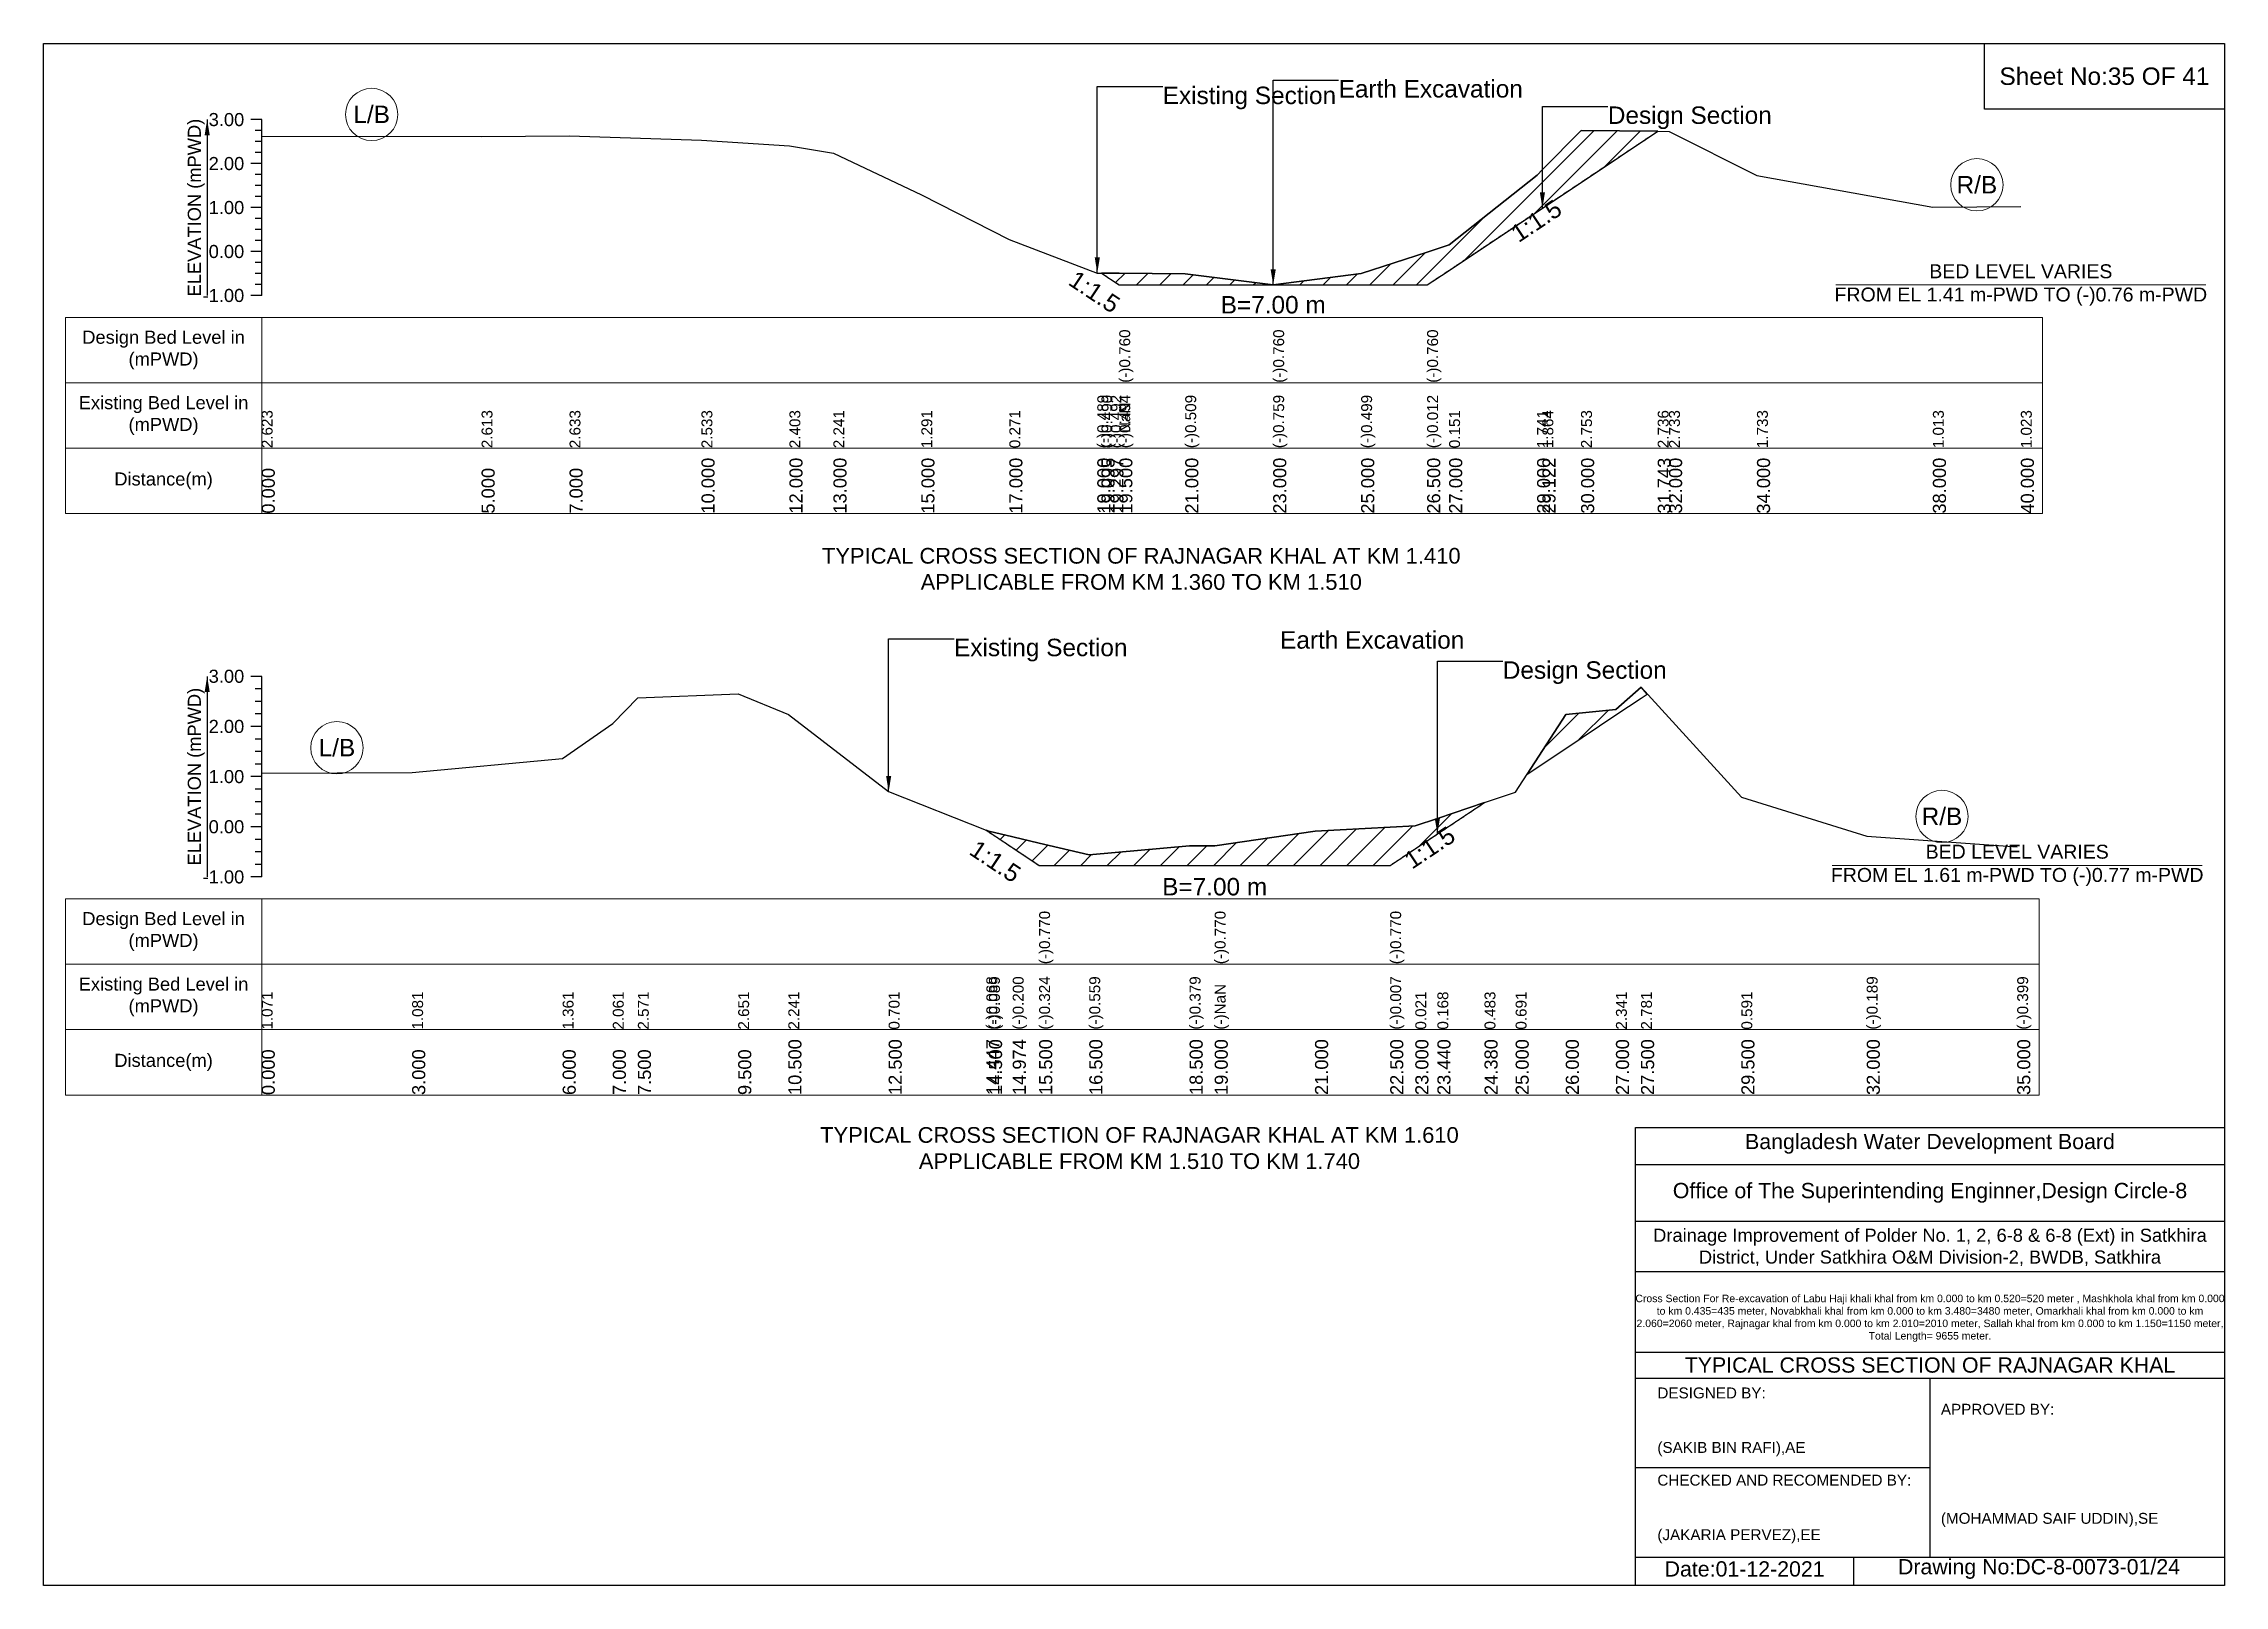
# Model space of a CAD drawing. Header units: inches. Extents: x 93000 to 506000, y -4242 to 0.
# Drawn here: x 440000 to 446000, y -4242 to 0 of the extents above; entities that cross this region are included whole.
import ezdxf

# ---------------------------------------------------------------- set-up
doc = ezdxf.new("R2010")
doc.units = ezdxf.units.IN
doc.header["$LTSCALE"] = 7
doc.header["$MEASUREMENT"] = 0
doc.linetypes.add('DASHED', pattern=[0.75, 0.5, -0.25])
for name, color, linetype, lineweight in [('Cross section Data Border', 7, 'Continuous', 9), ('Cross Section Labels', 7, 'Continuous', 9), ('Design_Bed_Level for Xsection', 7, 'DASHED', 25), ('Existing_Bed_Level for Xsection', 7, 'Continuous', 25), ('Long Section Labels', 7, 'Continuous', 9)]:
    doc.layers.add(name, color=color, linetype=linetype, lineweight=lineweight)
doc.styles.get("Standard").update_dxf_attribs({"font": 'arial.ttf'})
doc.dimstyles.get("Standard").update_dxf_attribs({"dimtxt": 0.18, "dimasz": 0.18, "dimexe": 0.18, "dimexo": 0.0625, "dimgap": 0.09, "dimtad": 0, "dimtih": 1, "dimtoh": 1, "dimdec": 4, "dimzin": 0, "dimdsep": 46, "dimtxsty": 'Standard', "dimcen": 0.09, "dimadec": 0, "dimazin": 0, "dimtfac": 1, "dimtdec": 4, "dimtofl": 0, "dimtmove": 0, "dimatfit": 3, "dimfxl": 1, "dimtolj": 1, "dimtzin": 0, "dimarcsym": 0})

msp = doc.modelspace()

# ---------------------------------------------------------------- texts
at = {"attachment_point": 5}
for s, insert, char_height in [('Sheet No:35 OF 41', (445670, -90), 48), ('Bangladesh Water Development Board', (445190, -3027), 42), ('Office of The Superintending Enginner,Design Circle-8', (445190, -3162), 42)]:
    msp.add_mtext(s, dxfattribs=dict(at, insert=insert, char_height=char_height))
for s, insert, char_height, width, attachment_point in [('Drainage Improvement of Polder No. 1, 2, 6-8 & 6-8 (Ext) in Satkhira District, Under Satkhira O&M Division-2, BWDB, Satkhira', (445190, -3312), 36, 1680, 5), ('Cross Section For Re-excavation of Labu Haji khali khal from km 0.000 to km 0.520=520 meter , Mashkhola khal from km 0.000 to km 0.435=435 meter, Novabkhali khal from km 0.000 to km 3.480=3480 meter, Omarkhali khal from km 0.000 to km 2.060=2060 meter, Rajnagar khal from km 0.000 to km 2.010=2010 meter, Sallah khal from km 0.000 to km 1.150=1150 meter, Total Length= 9655 meter. ', (445190, -3507), 20.5611, 1620, 5), ('TYPICAL CROSS SECTION OF RAJNAGAR KHAL', (445190, -3636), 42, 1680, 5), ('DESIGNED BY:^J^J^J(SAKIB BIN RAFI),AE', (444440, -3792), 30, 840, 4), ('APPROVED BY:^J^J^J^J^J^J(MOHAMMAD SAIF UDDIN),SE', (445220, -3912), 30, 840, 4), ('CHECKED AND RECOMENDED BY:^J^J^J(JAKARIA PERVEZ),EE', (444440, -4032), 30, 840, 4), ('Date:01-12-2021', (444680, -4197), 42, 840, 5), ('Drawing No:DC-8-0073-01/24', (445490, -4197), 42, 1320, 5)]:
    msp.add_mtext(s, dxfattribs=dict(insert=insert, char_height=char_height, width=width, attachment_point=attachment_point))
at = {"layer": 'Cross section Data Border', "char_height": 36, "width": 480, "attachment_point": 5}
for s, insert in [('Design Bed Level in (mPWD)', (440330, -843.2)), ('Existing Bed Level in (mPWD)', (440330, -1023.2)), ('Distance(m)', (440330, -1203.2)), ('Design Bed Level in (mPWD)', (440330, -2442.9)), ('Existing Bed Level in (mPWD)', (440330, -2622.9)), ('Distance(m)', (440330, -2802.9))]:
    msp.add_mtext(s, dxfattribs=dict(at, insert=insert))
at = {"layer": 'Cross Section Labels'}
for s, insert, char_height, attachment_point in [('Existing Section', (443079, -118.4), 48, 1), ('Earth Excavation', (443563, -100.3), 48, 1), ('L/B', (440902.5, -194.9), 48, 5), ('Design Section', (444303.7, -172.9), 48, 1), ('R/B', (445319, -388.5), 48, 5), ('BED LEVEL VARIES ^JFROM EL 1.41 m-PWD TO (-)0.76 m-PWD', (445440, -664.1), 38.4, 5), ('B=7.00 m', (443383, -694.4), 48, 2), ('TYPICAL CROSS SECTION OF RAJNAGAR KHAL AT KM 1.410^JAPPLICABLE FROM KM 1.360 TO KM 1.510', (443020, -1445.5), 43.2, 5), ('Earth Excavation', (443402, -1616.7), 48, 1), ('Existing Section', (442505, -1637.4), 48, 1), ('Design Section', (444014.7, -1699.5), 48, 1), ('L/B', (440807, -1937.4), 48, 5), ('R/B', (445223, -2126.4), 48, 5), ('BED LEVEL VARIES ^JFROM EL 1.61 m-PWD TO (-)0.77 m-PWD', (445430, -2261.1), 38.4, 5), ('B=7.00 m', (443222, -2295.6), 48, 2), ('TYPICAL CROSS SECTION OF RAJNAGAR KHAL AT KM 1.610^JAPPLICABLE FROM KM 1.510 TO KM 1.740', (443015, -3039), 43.2, 5)]:
    msp.add_mtext(s, dxfattribs=dict(at, insert=insert, char_height=char_height, attachment_point=attachment_point))
at = {"layer": 'Cross Section Labels', "char_height": 48, "attachment_point": 2}
for insert, rotation in [((444093.5, -467.8), 33.69007), ((442904.7, -662.9), 326.30993), ((443800.2, -2191.9), 33.69007), ((442631.9, -2229.9), 326.30993)]:
    msp.add_mtext('1:1.5', dxfattribs=dict(at, insert=insert, rotation=rotation))
at = {"layer": 'Existing_Bed_Level for Xsection', "char_height": 36, "attachment_point": 5, "rotation": 90}
for insert in [(440420, -451.2), (440420, -2016.9)]:
    msp.add_mtext('ELEVATION (mPWD)', dxfattribs=dict(at, insert=insert))
at = {"layer": 'Existing_Bed_Level for Xsection', "char_height": 36, "attachment_point": 6}
for s, insert in [('3.00', (440552, -209.2)), ('2.00', (440552, -330.2)), ('1.00', (440552, -451.2)), ('0.00', (440552, -572.2)), ('-1.00', (440552, -693.2)), ('3.00', (440552, -1740.9)), ('2.00', (440552, -1878.9)), ('1.00', (440552, -2016.9)), ('0.00', (440552, -2154.9)), ('-1.00', (440552, -2292.9))]:
    msp.add_mtext(s, dxfattribs=dict(at, insert=insert))
at = {"layer": 'Long Section Labels', "attachment_point": 1, "rotation": 90}
for s, insert, char_height in [('(-)0.760', (442959.5, -933.2), 30), ('(-)0.760', (443383, -933.2), 30), ('(-)0.760', (443806.5, -933.2), 30), ('2.623', (440600, -1113.2), 30), ('2.613', (441205, -1113.2), 30), ('2.633', (441447, -1113.2), 30), ('2.533', (441810, -1113.2), 30), ('2.403', (442052, -1113.2), 30), ('2.241', (442173, -1113.2), 30), ('1.291', (442415, -1113.2), 30), ('0.271', (442657, -1113.2), 30), ('(-)0.489', (442899, -1113.2), 30), ('(-)0.490', (442910.5, -1113.2), 30), ('(-)0.492', (442935, -1113.2), 30), ('(-)0.494', (442959.5, -1113.2), 30), ('(-)0.494', (442959.5, -1113.2), 30), ('(-)NaN', (442959.5, -1113.2), 30), ('(-)NaN', (442959.5, -1113.2), 30), ('(-)0.509', (443141, -1113.2), 30), ('(-)0.759', (443383, -1113.2), 30), ('(-)0.759', (443383, -1113.2), 30), ('(-)0.759', (443383, -1113.2), 30), ('(-)0.499', (443625, -1113.2), 30), ('(-)0.012', (443806.5, -1113.2), 30), ('(-)0.012', (443806.5, -1113.2), 30), ('0.151', (443867, -1113.2), 30), ('1.741', (444109, -1113.2), 30), ('1.864', (444123.7, -1113.2), 30), ('2.753', (444230, -1113.2), 30), ('2.736', (444440.9, -1113.2), 30), ('2.733', (444472, -1113.2), 30), ('1.733', (444714, -1113.2), 30), ('1.013', (445198, -1113.2), 30), ('1.023', (445440, -1113.2), 30), ('0.000', (440600, -1293.2), 36), ('5.000', (441205, -1293.2), 36), ('7.000', (441447, -1293.2), 36), ('10.000', (441810, -1293.2), 36), ('12.000', (442052, -1293.2), 36), ('13.000', (442173, -1293.2), 36), ('15.000', (442415, -1293.2), 36), ('17.000', (442657, -1293.2), 36), ('19.000', (442899, -1293.2), 36), ('19.095', (442910.5, -1293.2), 36), ('19.297', (442935, -1293.2), 36), ('19.500', (442959.5, -1293.2), 36), ('19.500', (442959.5, -1293.2), 36), ('19.500', (442959.5, -1293.2), 36), ('21.000', (443141, -1293.2), 36), ('23.000', (443383, -1293.2), 36), ('23.000', (443383, -1293.2), 36), ('23.000', (443383, -1293.2), 36), ('25.000', (443625, -1293.2), 36), ('26.500', (443806.5, -1293.2), 36), ('26.500', (443806.5, -1293.2), 36), ('26.500', (443806.5, -1293.2), 36), ('27.000', (443867, -1293.2), 36), ('29.000', (444109, -1293.2), 36), ('29.122', (444123.7, -1293.2), 36), ('30.000', (444230, -1293.2), 36), ('31.743', (444440.9, -1293.2), 36), ('32.000', (444472, -1293.2), 36), ('34.000', (444714, -1293.2), 36), ('38.000', (445198, -1293.2), 36), ('40.000', (445440, -1293.2), 36), ('(-)0.770', (442739, -2532.9), 30), ('(-)0.770', (443222, -2532.9), 30), ('(-)0.770', (443705, -2532.9), 30), ('(-)0.068', (442593.7, -2712.9), 30), ('(-)0.089', (442601, -2712.9), 30), ('(-)0.089', (442601, -2712.9), 30), ('(-)0.200', (442666.4, -2712.9), 30), ('(-)0.324', (442739, -2712.9), 30), ('(-)0.324', (442739, -2712.9), 30), ('(-)0.324', (442739, -2712.9), 30), ('(-)0.559', (442877, -2712.9), 30), ('(-)0.379', (443153, -2712.9), 30), ('(-)0.379', (443153, -2712.9), 30), ('(-)0.379', (443153, -2712.9), 30), ('(-)0.007', (443705, -2712.9), 30), ('(-)0.007', (443705, -2712.9), 30), ('(-)0.189', (445016, -2712.9), 30), ('(-)0.399', (445430, -2712.9), 30), ('1.071', (440600, -2712.9), 30), ('1.081', (441014, -2712.9), 30), ('1.361', (441428, -2712.9), 30), ('2.061', (441566, -2712.9), 30), ('2.571', (441635, -2712.9), 30), ('2.651', (441911, -2712.9), 30), ('2.241', (442049, -2712.9), 30), ('2.241', (442049, -2712.9), 30), ('0.701', (442325, -2712.9), 30), ('(-)NaN', (443222, -2712.9), 30), ('(-)NaN', (443222, -2712.9), 30), ('0.021', (443774, -2712.9), 30), ('0.168', (443834.7, -2712.9), 30), ('0.483', (443964.4, -2712.9), 30), ('0.691', (444050, -2712.9), 30), ('2.341', (444326, -2712.9), 30), ('2.781', (444395, -2712.9), 30), ('0.591', (444671, -2712.9), 30), ('10.500', (442049, -2892.9), 36), ('12.500', (442325, -2892.9), 36), ('14.447', (442593.7, -2892.9), 36), ('14.500', (442601, -2892.9), 36), ('14.974', (442666.4, -2892.9), 36), ('15.500', (442739, -2892.9), 36), ('15.500', (442739, -2892.9), 36), ('15.500', (442739, -2892.9), 36), ('16.500', (442877, -2892.9), 36), ('18.500', (443153, -2892.9), 36), ('19.000', (443222, -2892.9), 36), ('19.000', (443222, -2892.9), 36), ('19.000', (443222, -2892.9), 36), ('21.000', (443498, -2892.9), 36), ('22.500', (443705, -2892.9), 36), ('22.500', (443705, -2892.9), 36), ('22.500', (443705, -2892.9), 36), ('23.000', (443774, -2892.9), 36), ('23.440', (443834.7, -2892.9), 36), ('24.380', (443964.4, -2892.9), 36), ('25.000', (444050, -2892.9), 36), ('26.000', (444188, -2892.9), 36), ('27.000', (444326, -2892.9), 36), ('27.500', (444395, -2892.9), 36), ('29.500', (444671, -2892.9), 36), ('32.000', (445016, -2892.9), 36), ('35.000', (445430, -2892.9), 36), ('0.000', (440600, -2892.9), 36), ('3.000', (441014, -2892.9), 36), ('6.000', (441428, -2892.9), 36), ('7.000', (441566, -2892.9), 36), ('7.500', (441635, -2892.9), 36), ('9.500', (441911, -2892.9), 36)]:
    msp.add_mtext(s, dxfattribs=dict(at, insert=insert, char_height=char_height))

# ---------------------------------------------------------------- hatches: boundary and pattern name
at = {"layer": 'Existing_Bed_Level for Xsection'}
h = msp.add_hatch(dxfattribs=at)
h.set_pattern_fill('ANSI31', color=256, scale=363, style=0)
h.paths.add_polyline_path([(442910.5, -631.4), (442935, -647.8), (442959.5, -664.1), (443141, -664.1), (443383, -664.1), (443625, -664.1), (443806.5, -664.1), (443867, -623.8), (444109, -462.5), (444123.7, -452.6), (444230, -381.8), (444440.9, -241.2), (444230, -239), (444123.7, -346.6), (444109, -361.5), (443867, -553.9), (443806.5, -573.6), (443625, -632.5), (443383, -664), (443141, -633.8), (442959.5, -631.9), (442935, -631.7)])
h = msp.add_hatch(dxfattribs=at)
h.set_pattern_fill('ANSI31', color=256, scale=414, style=0)
h.paths.add_polyline_path([(444082.1, -2009.7), (444188, -1939.1), (444326, -1847.1), (444395, -1801.1), (444412.1, -1789.8), (444395, -1771.1), (444326, -1831.8), (444188, -1845.6)])
h = msp.add_hatch(dxfattribs=at)
h.set_pattern_fill('ANSI31', color=256, scale=414, style=0)
h.paths.add_polyline_path([(442593.7, -2164.3), (442601, -2169.1), (442666.4, -2212.7), (442739, -2261.1), (442877, -2261.1), (443153, -2261.1), (443222, -2261.1), (443498, -2261.1), (443705, -2261.1), (443774, -2215.1), (443834.7, -2174.6), (443964.4, -2088.2), (443834.7, -2131.6), (443774, -2152), (443705, -2155.8), (443498, -2167.1), (443222, -2207.2), (443153, -2207.2), (442877, -2232), (442739, -2199.6), (442666.4, -2182.5), (442601, -2167.1)])

# ---------------------------------------------------------------- linework, layer by layer
for points in [[(440000, 0), (446000, 0), (446000, -4242), (440000, -4242)], [(445340, 0), (446000, 0), (446000, -180), (445340, -180)]]:
    msp.add_lwpolyline(points, close=True)
for points in [[(444380, -4242), (444380, -2982), (446000, -2982)], [(444380, -3084), (446000, -3084)], [(444380, -3240), (446000, -3240)], [(444380, -3378), (446000, -3378)], [(444380, -3600), (446000, -3600)], [(444380, -3672), (446000, -3672)], [(445190, -3672), (445190, -4164)], [(444380, -3918), (445190, -3918)], [(444380, -4164), (446000, -4164)], [(444980, -4164), (444980, -4242)]]:
    msp.add_lwpolyline(points)
at = {"layer": 'Cross section Data Border'}
for points in [[(440060, -753.2), (445500, -753.2), (445500, -1293.2), (440060, -1293.2)], [(440060, -2352.9), (445490, -2352.9), (445490, -2892.9), (440060, -2892.9)]]:
    msp.add_lwpolyline(points, close=True, dxfattribs=at)
for points in [[(440600, -753.2), (440600, -1293.2)], [(440060, -933.2), (445500, -933.2)], [(440060, -1113.2), (445500, -1113.2)], [(440600, -2352.9), (440600, -2892.9)], [(440060, -2532.9), (445490, -2532.9)], [(440060, -2712.9), (445490, -2712.9)]]:
    msp.add_lwpolyline(points, dxfattribs=at)
at = {"layer": 'Cross Section Labels'}
for points in [[(444931, -664.1), (445949, -664.1)], [(444921, -2261.1), (445939, -2261.1)]]:
    msp.add_lwpolyline(points, dxfattribs=at)
for centre in [(440902.5, -194.9), (445319, -388.5), (440807, -1937.4), (445223, -2126.4)]:
    msp.add_circle(centre, 72, dxfattribs=at)
at = {"layer": 'Design_Bed_Level for Xsection'}
for points in [[(442910.5, -631.4), (442935, -647.8), (442959.5, -664.1), (443383, -664.1), (443806.5, -664.1), (444123.7, -452.6), (444440.9, -241.2)], [(442593.7, -2164.3), (442666.4, -2212.7), (442739, -2261.1), (443222, -2261.1), (443705, -2261.1), (443834.7, -2174.6), (443964.4, -2088.2)]]:
    msp.add_lwpolyline(points, dxfattribs=at)
at = {"layer": 'Existing_Bed_Level for Xsection'}
for points in [[(440600, -209.2), (440570, -209.2)], [(440600, -239.4), (440582, -239.4)], [(440600, -693.2), (440600, -572.2), (440600, -451.2), (440600, -330.2), (440600, -209.2)], [(440600, -254.8), (441205, -256), (441447, -253.6), (441810, -265.7), (442052, -281.4), (442173, -301), (442415, -415.9), (442657, -539.4), (442899, -631.3), (442910.5, -631.4), (442935, -631.7), (442959.5, -631.9), (442959.5, -631.9), (443141, -633.8), (443383, -664), (443383, -664), (443625, -632.5), (443806.5, -573.6), (443806.5, -573.6), (443867, -553.9), (444109, -361.5), (444123.7, -346.6), (444230, -239), (444440.9, -241.2), (444472, -241.5), (444714, -362.5), (445198, -449.6), (445440, -448.4)], [(440600, -269.7), (440582, -269.7)], [(440600, -299.9), (440582, -299.9)], [(440600, -330.2), (440570, -330.2)], [(440600, -360.4), (440582, -360.4)], [(440600, -390.7), (440582, -390.7)], [(440600, -451.2), (440570, -451.2)], [(440600, -420.9), (440582, -420.9)], [(440600, -481.4), (440582, -481.4)], [(440600, -511.7), (440582, -511.7)], [(440600, -572.2), (440570, -572.2)], [(440600, -541.9), (440582, -541.9)], [(440600, -602.4), (440582, -602.4)], [(440600, -632.7), (440582, -632.7)], [(440600, -693.2), (440570, -693.2)], [(440600, -662.9), (440582, -662.9)], [(440600, -1740.9), (440570, -1740.9)], [(440600, -1775.4), (440582, -1775.4)], [(440600, -2292.9), (440600, -2154.9), (440600, -2016.9), (440600, -1878.9), (440600, -1740.9)], [(440600, -2007.1), (441014, -2005.7), (441428, -1967), (441566, -1870.4), (441635, -1800.1), (441911, -1789), (442049, -1845.6), (442325, -2058.1), (442593.7, -2164.3), (442601, -2167.1), (442666.4, -2182.5), (442739, -2199.6), (442739, -2199.6), (442877, -2232), (443153, -2207.2), (443222, -2207.2), (443222, -2207.2), (443498, -2167.1), (443705, -2155.8), (443705, -2155.8), (443774, -2152), (443834.7, -2131.6), (443964.4, -2088.2), (444050, -2059.5), (444188, -1845.6), (444326, -1831.8), (444395, -1771.1), (444671, -2073.3), (445016, -2180.9), (445430, -2209.9)], [(440600, -1809.9), (440582, -1809.9)], [(440600, -1844.4), (440582, -1844.4)], [(440600, -1878.9), (440570, -1878.9)], [(440600, -1913.4), (440582, -1913.4)], [(440600, -1947.9), (440582, -1947.9)], [(440600, -2016.9), (440570, -2016.9)], [(440600, -1982.4), (440582, -1982.4)], [(440600, -2051.4), (440582, -2051.4)], [(440600, -2085.9), (440582, -2085.9)], [(440600, -2154.9), (440570, -2154.9)], [(440600, -2120.4), (440582, -2120.4)], [(440600, -2189.4), (440582, -2189.4)], [(440600, -2223.9), (440582, -2223.9)], [(440600, -2258.4), (440582, -2258.4)], [(440600, -2292.9), (440570, -2292.9)]]:
    msp.add_lwpolyline(points, dxfattribs=at)
for points in [[(442910.5, -631.4), (442910.5, -631.4), (442935, -647.8), (442959.5, -664.1), (442959.5, -664.1), (443141, -664.1), (443383, -664.1), (443383, -664.1), (443625, -664.1), (443806.5, -664.1), (443806.5, -664.1), (443867, -623.8), (444109, -462.5), (444123.7, -452.6), (444230, -381.8), (444440.9, -241.2), (444230, -239), (444123.7, -346.6), (444109, -361.5), (443867, -553.9), (443806.5, -573.6), (443806.5, -573.6), (443625, -632.5), (443383, -664), (443383, -664), (443141, -633.8), (442959.5, -631.9), (442959.5, -631.9), (442935, -631.7), (442910.5, -631.4)], [(444082.1, -2009.7), (444188, -1939.1), (444326, -1847.1), (444395, -1801.1), (444412.1, -1789.8), (444395, -1771.1), (444326, -1831.8), (444188, -1845.6)], [(442593.7, -2164.3), (442593.7, -2164.3), (442601, -2169.1), (442666.4, -2212.7), (442739, -2261.1), (442739, -2261.1), (442877, -2261.1), (443153, -2261.1), (443222, -2261.1), (443222, -2261.1), (443498, -2261.1), (443705, -2261.1), (443705, -2261.1), (443774, -2215.1), (443834.7, -2174.6), (443964.4, -2088.2), (443964.4, -2088.2), (443964.4, -2088.2), (443834.7, -2131.6), (443774, -2152), (443705, -2155.8), (443705, -2155.8), (443498, -2167.1), (443222, -2207.2), (443222, -2207.2), (443153, -2207.2), (442877, -2232), (442739, -2199.6), (442739, -2199.6), (442666.4, -2182.5), (442601, -2167.1), (442593.7, -2164.3)]]:
    msp.add_lwpolyline(points, close=True, dxfattribs=at)

msp.set_redraw_order([(e.dxf.handle, doc.entitydb.next_handle()) for e in msp.query("TEXT MTEXT ATTDEF DIMENSION ARC_DIMENSION")])  # texts and dimensions are drawn at this point

# ---------------------------------------------------------------- leaders
at = {"layer": 'Cross Section Labels', "annotation_type": 0, "has_hookline": 1, "hookline_direction": 0}
for points, text_width in [([(442899, -631.3), (442899, -118.4), (443078.9, -118.4)], 467.2), ([(443383, -664.1), (443383, -100.3), (443562.9, -100.3)], 497), ([(444123.7, -452.6), (444123.7, -172.9), (444303.6, -172.9)], 441.2), ([(442325, -2058.1), (442325, -1637.4), (442504.9, -1637.4)], 467.2), ([(443834.7, -2174.6), (443834.7, -1699.5), (444014.6, -1699.5)], 441.2)]:
    msp.add_leader(points, dimstyle='Standard', override={"dimasz": 43.2}, dxfattribs=dict(at, text_width=text_width))
at = {"layer": 'Existing_Bed_Level for Xsection'}
for points in [[(440450, -209.2), (440450, -693.2)], [(440450, -1740.9), (440450, -2292.9)]]:
    msp.add_leader(points, dimstyle='Standard', override={"dimasz": 43.2}, dxfattribs=at)

doc.saveas('drawing.dxf')
